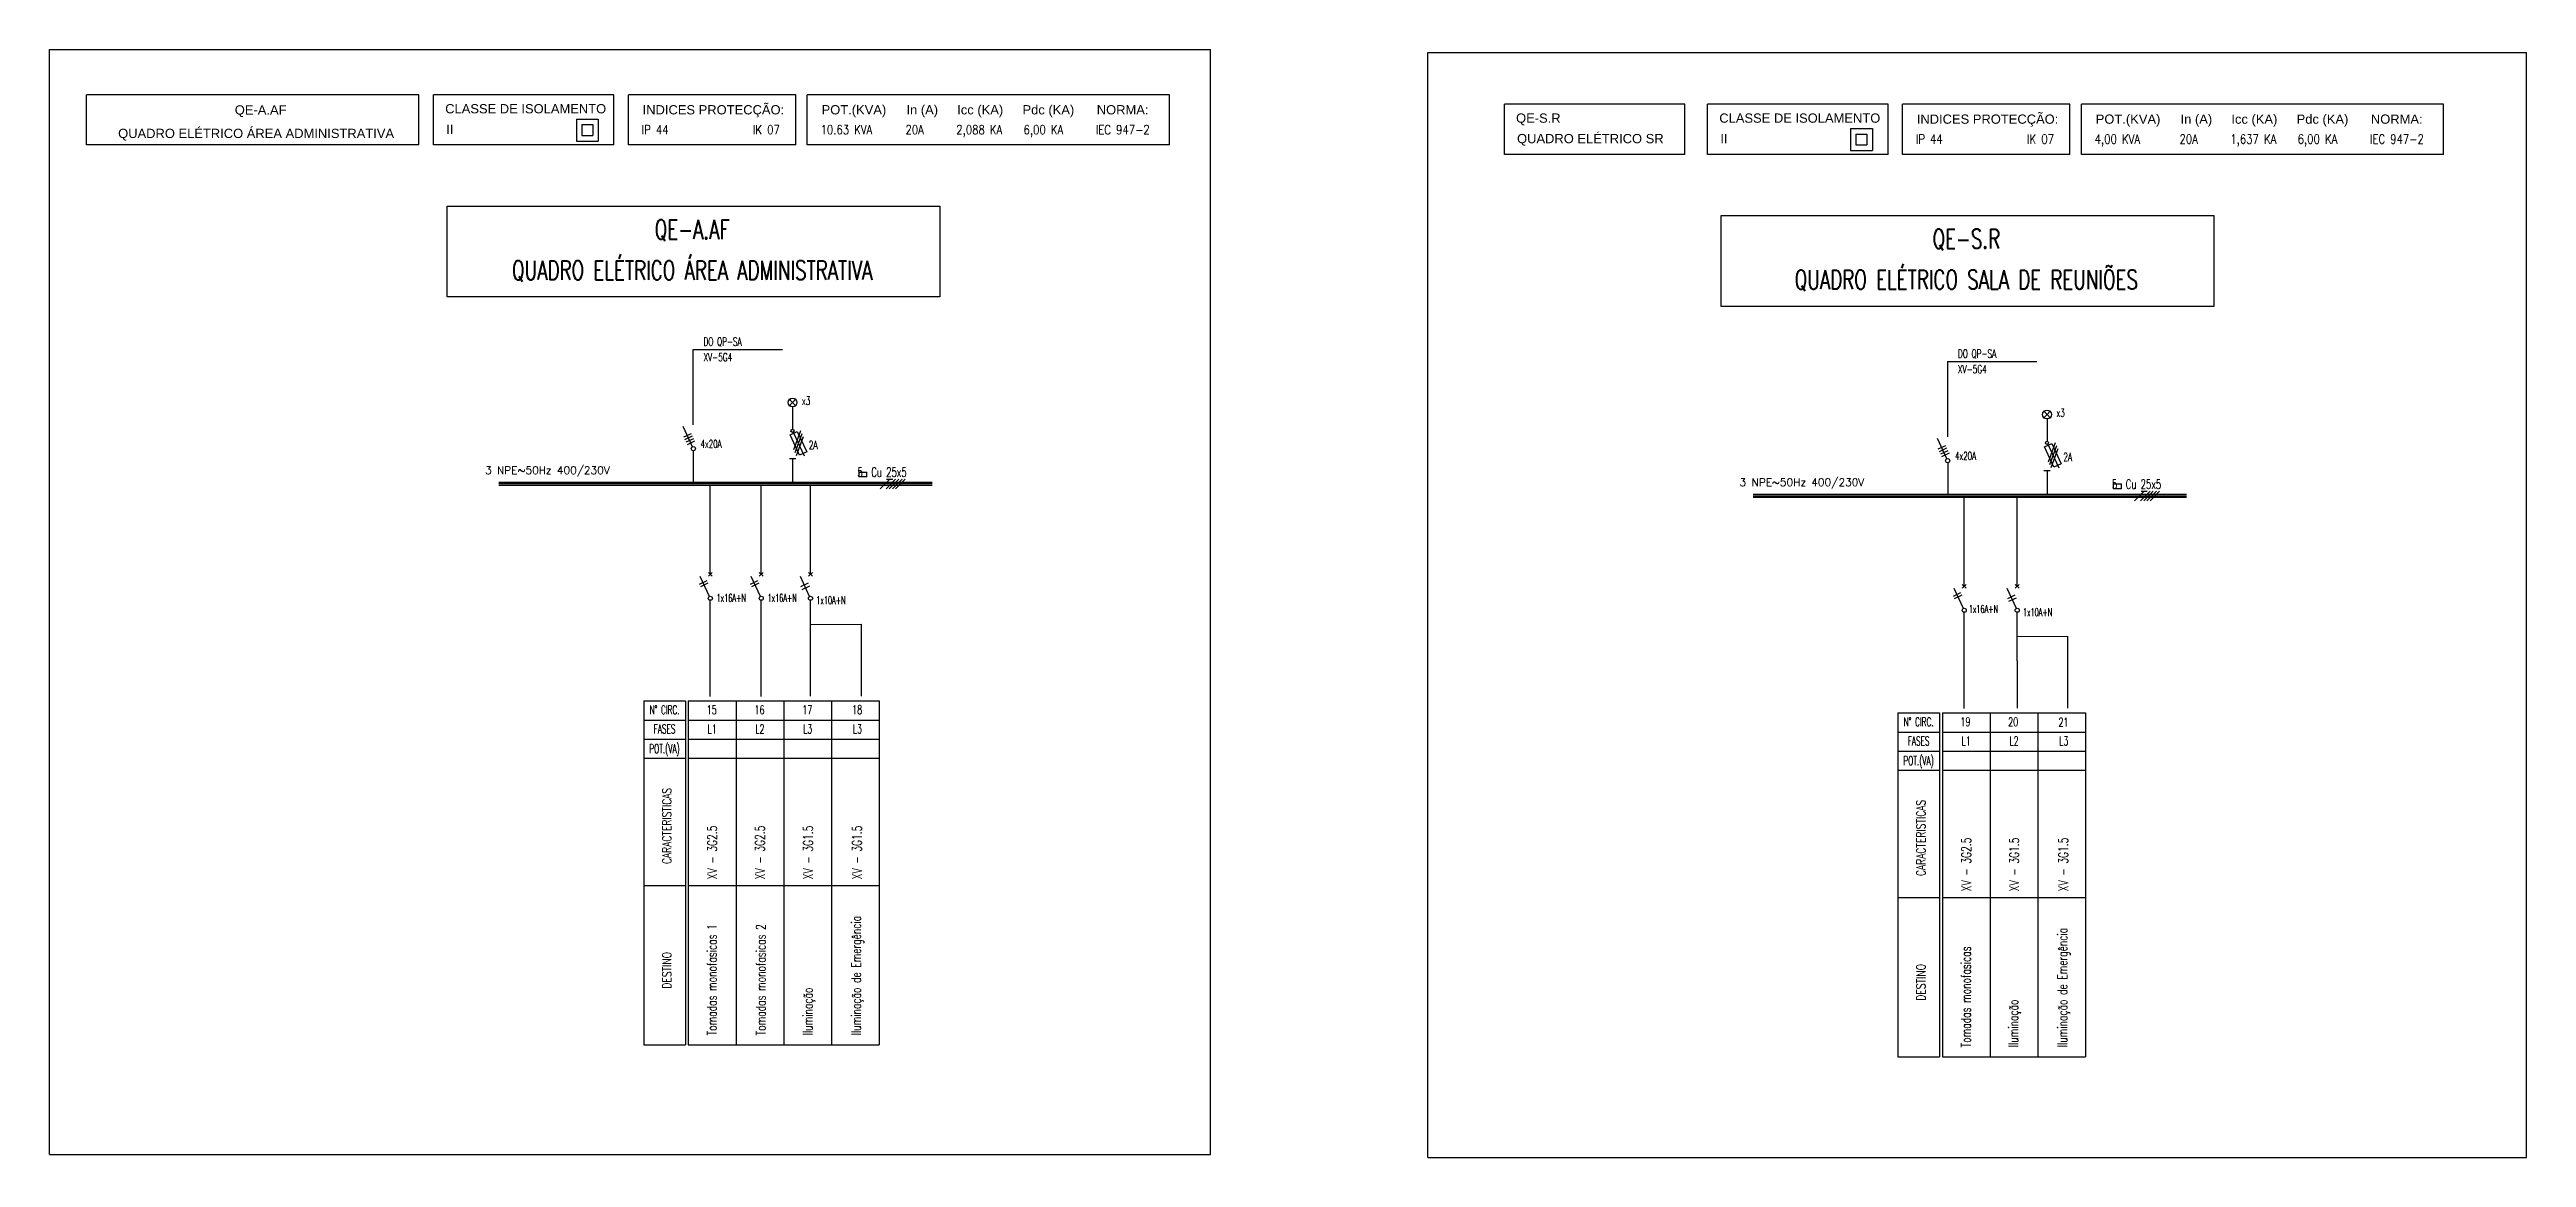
# Model space of a CAD drawing. Header units: millimetres. Extents: x -35961 to -35580, y 154458 to 154764.
# Drawn here: x -35762 to -35709, y 154542.6 to 154566.3 of the extents above; entities that cross this region are included whole.
import ezdxf
from ezdxf.enums import TextEntityAlignment as Align

# ---------------------------------------------------------------- set-up
doc = ezdxf.new("R2010")
doc.units = ezdxf.units.MM
doc.header["$MEASUREMENT"] = 0
doc.layers.add('ELÉCTRICO', color=255, linetype='Continuous')
doc.layers.add('SIMBOLOGIA', color=255, linetype='Continuous')
doc.styles.add('ARIAL', font='arial.ttf')
doc.styles.add('ROMANS', font='romans')
doc.styles.add('SIMPLEX', font='SIMPLEX')

msp = doc.modelspace()

# ---------------------------------------------------------------- texts
at = {"layer": 'SIMBOLOGIA', "style": 'ARIAL'}
for s, p in [('QE-A.AF', (-35758.048, 154564.926)), ('CLASSE DE ISOLAMENTO', (-35753.548, 154564.951)), ('INDICES PROTECÇÃO:', (-35749.326, 154564.929)), ('POT.(KVA)', (-35745.499, 154564.929)), ('In (A)', (-35743.684, 154564.929)), ('Icc (KA)', (-35742.598, 154564.929)), ('Pdc (KA)', (-35741.202, 154564.929)), ('NORMA:', (-35739.614, 154564.929)), ('QE-S.R', (-35730.647, 154564.751)), ('CLASSE DE ISOLAMENTO', (-35726.301, 154564.751)), ('INDICES PROTECÇÃO:', (-35722.078, 154564.729)), ('POT.(KVA)', (-35718.251, 154564.729)), ('In (A)', (-35716.437, 154564.729)), ('Icc (KA)', (-35715.35, 154564.729)), ('Pdc (KA)', (-35713.955, 154564.729)), ('NORMA:', (-35712.367, 154564.729)), ('QUADRO ELÉTRICO ÁREA ADMINISTRATIVA', (-35760.542, 154564.424)), ('II', (-35753.527, 154564.513)), ('QUADRO ELÉTRICO SR', (-35730.626, 154564.313)), ('II', (-35726.279, 154564.313))]:
    msp.add_text(s, height=0.198, dxfattribs=at).set_placement(p)
at = {"layer": 'SIMBOLOGIA', "color": 7, "style": 'ROMANS', "width": 0.8}
for s, p in [('IP 44', (-35749.348, 154564.503)), ('IK 07', (-35746.969, 154564.503)), ('10.63 KVA', (-35745.521, 154564.503)), ('20A', (-35743.706, 154564.503)), ('2,088 KA', (-35742.619, 154564.503)), ('6,00 KA', (-35741.18, 154564.503)), ('IEC 947-2', (-35739.636, 154564.503)), ('IP 44', (-35722.1, 154564.303)), ('IK 07', (-35719.721, 154564.303)), ('4,00 KVA', (-35718.273, 154564.303)), ('20A', (-35716.459, 154564.303)), ('1,637 KA', (-35715.372, 154564.303)), ('6,00 KA', (-35713.932, 154564.303)), ('IEC 947-2', (-35712.388, 154564.303))]:
    msp.add_text(s, height=0.198, dxfattribs=at).set_placement(p)
at = {"layer": 'SIMBOLOGIA', "style": 'SIMPLEX', "width": 0.7}
for s, height, p in [('QE-A.AF', 0.4085, (-35748.266, 154562.265)), ('QE-S.R', 0.4085, (-35721.019, 154562.065)), ('QUADRO ELÉTRICO ÁREA ADMINISTRATIVA', 0.40846, (-35748.266, 154561.393)), ('QUADRO ELÉTRICO SALA DE REUNIÕES', 0.40846, (-35721.019, 154561.193))]:
    msp.add_text(s, height=height, dxfattribs=at).set_placement(p, align=Align.CENTER)
at = {"layer": 'SIMBOLOGIA', "style": 'SIMPLEX', "width": 0.65}
for s, height, p in [('DO QP-SA', 0.177, (-35748.025, 154559.981)), ('XV-5G4', 0.177, (-35748.025, 154559.65)), ('XV-5G4', 0.177, (-35721.197, 154559.394)), ('DO QP-SA', 0.177, (-35721.197, 154559.724)), ('x3', 0.177, (-35745.922, 154558.717)), ('x3', 0.177, (-35719.094, 154558.46)), ('4x20A', 0.1702, (-35748.088, 154557.798)), ('2A', 0.177, (-35745.772, 154557.772)), ('4x20A', 0.1702, (-35721.26, 154557.541)), ('2A', 0.177, (-35718.944, 154557.515))]:
    msp.add_text(s, height=height, dxfattribs=at).set_placement(p)
at = {"layer": 'SIMBOLOGIA', "color": 7, "style": 'ROMANS'}
for p in [(-35752.694, 154557.239), (-35725.867, 154556.982)]:
    msp.add_text('3 NPE~50Hz 400/230V', height=0.165, dxfattribs=at).set_placement(p)
at = {"layer": 'SIMBOLOGIA', "style": 'SIMPLEX', "width": 0.65}
for p in [(-35743.679, 154557.178), (-35716.852, 154556.921)]:
    msp.add_text('5  Cu 25x5', height=0.2042, dxfattribs=at).set_placement(p, align=Align.RIGHT)
at = {"layer": 'SIMBOLOGIA', "style": 'SIMPLEX', "width": 0.6}
for s, p in [('1x16A+N', (-35747.744, 154554.675)), ('1x16A+N', (-35746.655, 154554.675)), ('1x10A+N', (-35745.612, 154554.626)), ('1x16A+N', (-35720.966, 154554.439)), ('1x10A+N', (-35719.806, 154554.37))]:
    msp.add_text(s, height=0.1702, dxfattribs=at).set_placement(p, align=Align.TOP_LEFT)
at = {"layer": 'SIMBOLOGIA', "style": 'SIMPLEX'}
for s, width, p in [('N%%D CIRC.', 0.6, (-35748.857, 154552.198)), ('15', 0.65, (-35747.848, 154552.198)), ('16', 0.65, (-35746.826, 154552.198)), ('17', 0.65, (-35745.805, 154552.198)), ('18', 0.65, (-35744.737, 154552.203)), ('FASES', 0.6, (-35748.857, 154551.79)), ('L1', 0.65, (-35747.838, 154551.79)), ('L2', 0.65, (-35746.817, 154551.79)), ('L3', 0.65, (-35745.796, 154551.79)), ('L3', 0.65, (-35744.733, 154551.79)), ('N%%D CIRC.', 0.6, (-35722.038, 154551.942)), ('FASES', 0.6, (-35722.038, 154551.533)), ('19', 0.65, (-35721.037, 154551.942)), ('L1', 0.65, (-35721.02, 154551.533)), ('20', 0.65, (-35720.016, 154551.942)), ('L2', 0.65, (-35719.999, 154551.533)), ('21', 0.65, (-35718.942, 154551.935)), ('L3', 0.65, (-35718.935, 154551.533)), ('POT.(VA)', 0.6, (-35748.857, 154551.354)), ('POT.(VA)', 0.6, (-35722.038, 154551.097))]:
    msp.add_text(s, height=0.1905, dxfattribs=dict(at, width=width)).set_placement(p, align=Align.MIDDLE)
at = {"layer": 'SIMBOLOGIA', "style": 'SIMPLEX', "width": 0.75}
for s, height, p in [('CARACTERISTICAS', 0.19049, (-35748.808, 154549.715)), ('CARACTERISTICAS', 0.19049, (-35721.99, 154549.459)), ('DESTINO', 0.1905, (-35748.808, 154546.629)), ('DESTINO', 0.1905, (-35721.99, 154546.372))]:
    msp.add_text(s, height=height, rotation=90, dxfattribs=at).set_placement(p, align=Align.MIDDLE)
at = {"layer": 'SIMBOLOGIA', "style": 'SIMPLEX', "width": 0.7}
for s, height, p in [('XV - 3G2.5', 0.2042, (-35747.736, 154548.576)), ('XV - 3G2.5', 0.2042, (-35746.715, 154548.576)), ('XV - 3G1.5', 0.2042, (-35745.686, 154548.576)), ('XV - 3G1.5', 0.2042, (-35744.64, 154548.576)), ('XV - 3G2.5', 0.2042, (-35720.917, 154548.32)), ('XV - 3G1.5', 0.2042, (-35719.893, 154548.32)), ('XV - 3G1.5', 0.2042, (-35718.843, 154548.32)), ('Tomadas monofasicas 1', 0.20423, (-35747.743, 154545.237)), ('Tomadas monofasicas 2', 0.20423, (-35746.697, 154545.237)), ('Iluminação de Emergência', 0.20423, (-35744.658, 154545.237)), ('Iluminação de Emergência', 0.20423, (-35718.861, 154544.981)), ('Tomadas monofasicas', 0.20423, (-35720.925, 154544.981)), ('Iluminação', 0.2042, (-35745.693, 154545.237)), ('Iluminação', 0.2042, (-35719.911, 154544.981))]:
    msp.add_text(s, height=height, rotation=90, dxfattribs=at).set_placement(p)

# ---------------------------------------------------------------- linework, layer by layer
at = {"layer": 'ELÉCTRICO', "linetype": 'Continuous', "ltscale": 0.03}
for p, q in [((-35762.009, 154566.316), (-35737.18, 154566.316)), ((-35732.537, 154566.251), (-35709.04, 154566.251)), ((-35747.878, 154555.639), (-35747.878, 154556.992)), ((-35721.063, 154555.383), (-35721.063, 154556.736)), ((-35745.736, 154552.492), (-35745.736, 154554.539)), ((-35719.93, 154553.248), (-35719.93, 154552.235)), ((-35762.009, 154542.693), (-35737.18, 154542.693)), ((-35732.537, 154542.627), (-35709.04, 154542.627))]:
    msp.add_line(p, q, dxfattribs=at)
at = {"layer": 'SIMBOLOGIA', "linetype": 'Continuous', "ltscale": 0.03}
for p, q in [((-35762.009, 154542.693), (-35762.009, 154566.316)), ((-35737.18, 154542.693), (-35737.18, 154566.316)), ((-35732.537, 154542.627), (-35732.537, 154566.251)), ((-35709.04, 154542.627), (-35709.04, 154566.251)), ((-35719.93, 154553.248), (-35719.93, 154554.283)), ((-35745.736, 154554.023), (-35744.652, 154554.031)), ((-35744.652, 154554.031), (-35744.652, 154552.492)), ((-35719.93, 154553.766), (-35718.855, 154553.774)), ((-35718.855, 154553.774), (-35718.855, 154552.235))]:
    msp.add_line(p, q, dxfattribs=at)
at = {"layer": 'SIMBOLOGIA', "color": 8}
for p, q in [((-35761.22, 154564.275), (-35761.22, 154565.346)), ((-35754.109, 154565.346), (-35761.22, 154565.346)), ((-35754.109, 154564.275), (-35754.109, 154565.346)), ((-35753.797, 154564.275), (-35753.797, 154565.346)), ((-35749.941, 154565.346), (-35753.797, 154565.346)), ((-35749.941, 154564.275), (-35749.941, 154565.346)), ((-35749.631, 154564.275), (-35749.631, 154565.346)), ((-35746.052, 154565.346), (-35749.631, 154565.346)), ((-35746.052, 154564.275), (-35746.052, 154565.346)), ((-35745.804, 154564.275), (-35745.804, 154565.346)), ((-35738.059, 154565.346), (-35745.804, 154565.346)), ((-35738.059, 154564.275), (-35738.059, 154565.346)), ((-35730.896, 154564.075), (-35730.896, 154565.146)), ((-35727.04, 154565.146), (-35730.896, 154565.146)), ((-35727.04, 154564.075), (-35727.04, 154565.146)), ((-35726.55, 154564.075), (-35726.55, 154565.146)), ((-35722.693, 154565.146), (-35726.55, 154565.146)), ((-35722.693, 154564.075), (-35722.693, 154565.146)), ((-35722.383, 154564.075), (-35722.383, 154565.146)), ((-35718.804, 154565.146), (-35722.383, 154565.146)), ((-35718.804, 154564.075), (-35718.804, 154565.146)), ((-35718.556, 154564.075), (-35718.556, 154565.146)), ((-35710.811, 154565.146), (-35718.556, 154565.146)), ((-35710.811, 154564.075), (-35710.811, 154565.146)), ((-35754.109, 154564.275), (-35761.22, 154564.275)), ((-35749.941, 154564.275), (-35753.797, 154564.275)), ((-35746.052, 154564.275), (-35749.631, 154564.275)), ((-35738.059, 154564.275), (-35745.804, 154564.275)), ((-35727.04, 154564.075), (-35730.896, 154564.075)), ((-35722.693, 154564.075), (-35726.55, 154564.075)), ((-35718.804, 154564.075), (-35722.383, 154564.075)), ((-35710.811, 154564.075), (-35718.556, 154564.075))]:
    msp.add_line(p, q, dxfattribs=at)
at = {"layer": 'SIMBOLOGIA'}
for p, q in [((-35750.742, 154564.827), (-35750.275, 154564.827)), ((-35750.742, 154564.827), (-35750.742, 154564.36)), ((-35750.275, 154564.827), (-35750.275, 154564.36)), ((-35750.742, 154564.36), (-35750.275, 154564.36)), ((-35750.625, 154564.71), (-35750.625, 154564.477)), ((-35750.625, 154564.71), (-35750.392, 154564.71)), ((-35750.625, 154564.477), (-35750.392, 154564.477)), ((-35750.392, 154564.71), (-35750.392, 154564.477)), ((-35723.494, 154564.627), (-35723.028, 154564.627)), ((-35723.494, 154564.627), (-35723.494, 154564.16)), ((-35723.378, 154564.51), (-35723.378, 154564.277)), ((-35723.378, 154564.51), (-35723.144, 154564.51)), ((-35723.378, 154564.277), (-35723.144, 154564.277)), ((-35723.144, 154564.51), (-35723.144, 154564.277)), ((-35723.028, 154564.627), (-35723.028, 154564.16)), ((-35723.494, 154564.16), (-35723.028, 154564.16)), ((-35748.246, 154559.901), (-35746.336, 154559.901)), ((-35748.244, 154558.29), (-35748.246, 154559.901)), ((-35721.419, 154559.645), (-35719.509, 154559.645)), ((-35721.417, 154558.034), (-35721.417, 154559.645)), ((-35746.12, 154558.769), (-35746.197, 154558.846)), ((-35746.12, 154558.769), (-35746.197, 154558.692)), ((-35746.12, 154558.769), (-35746.043, 154558.846)), ((-35746.12, 154558.769), (-35746.043, 154558.692)), ((-35746.12, 154558.674), (-35746.12, 154558.197)), ((-35719.292, 154558.512), (-35719.369, 154558.589)), ((-35719.292, 154558.512), (-35719.369, 154558.435)), ((-35719.292, 154558.512), (-35719.215, 154558.589)), ((-35719.292, 154558.512), (-35719.215, 154558.435)), ((-35748.262, 154557.824), (-35748.462, 154558.253)), ((-35748.291, 154558.102), (-35748.453, 154558.026)), ((-35748.266, 154558.048), (-35748.428, 154557.972)), ((-35748.24, 154557.995), (-35748.402, 154557.92)), ((-35748.214, 154557.941), (-35748.376, 154557.866)), ((-35746.172, 154558.075), (-35746.018, 154558.147)), ((-35745.971, 154557.643), (-35746.172, 154558.075)), ((-35746.105, 154558.132), (-35745.87, 154557.627)), ((-35745.95, 154558.161), (-35746.098, 154557.754)), ((-35745.921, 154558.098), (-35746.069, 154557.691)), ((-35745.892, 154558.037), (-35746.04, 154557.63)), ((-35746.018, 154558.147), (-35745.817, 154557.715)), ((-35721.435, 154557.567), (-35721.635, 154557.996)), ((-35719.292, 154558.417), (-35719.292, 154557.94)), ((-35719.122, 154557.904), (-35719.27, 154557.497)), ((-35748.243, 154557.739), (-35748.243, 154557.061)), ((-35746.188, 154557.571), (-35746.052, 154557.571)), ((-35746.12, 154557.571), (-35746.12, 154557.061)), ((-35745.817, 154557.715), (-35745.971, 154557.643)), ((-35721.464, 154557.845), (-35721.626, 154557.77)), ((-35721.439, 154557.791), (-35721.601, 154557.716)), ((-35721.412, 154557.739), (-35721.574, 154557.663)), ((-35721.387, 154557.685), (-35721.549, 154557.609)), ((-35721.416, 154557.482), (-35721.416, 154556.804)), ((-35719.345, 154557.818), (-35719.191, 154557.89)), ((-35719.144, 154557.386), (-35719.345, 154557.818)), ((-35719.278, 154557.875), (-35719.042, 154557.37)), ((-35719.093, 154557.842), (-35719.241, 154557.435)), ((-35719.064, 154557.78), (-35719.213, 154557.373)), ((-35719.191, 154557.89), (-35718.989, 154557.458)), ((-35718.989, 154557.458), (-35719.144, 154557.386)), ((-35743.137, 154557.061), (-35752.403, 154557.061)), ((-35743.137, 154557.027), (-35752.403, 154557.027)), ((-35743.137, 154556.992), (-35752.403, 154556.992)), ((-35746.789, 154555.1), (-35746.789, 154556.992)), ((-35745.736, 154555.1), (-35745.736, 154556.992)), ((-35744.705, 154557.283), (-35744.528, 154557.283)), ((-35744.705, 154557.283), (-35744.705, 154557.178)), ((-35744.528, 154557.178), (-35744.705, 154557.178)), ((-35744.528, 154557.178), (-35744.528, 154557.283)), ((-35744.246, 154556.924), (-35744.042, 154557.129)), ((-35744.12, 154556.924), (-35743.915, 154557.129)), ((-35744.108, 154557.129), (-35743.976, 154557.129)), ((-35744.052, 154556.924), (-35743.847, 154557.129)), ((-35743.983, 154556.924), (-35743.779, 154557.129)), ((-35743.915, 154556.924), (-35743.711, 154557.129)), ((-35719.36, 154557.315), (-35719.224, 154557.315)), ((-35719.292, 154557.315), (-35719.292, 154556.804)), ((-35717.878, 154557.027), (-35717.701, 154557.027)), ((-35717.878, 154557.027), (-35717.878, 154556.921)), ((-35717.701, 154556.921), (-35717.878, 154556.921)), ((-35717.701, 154556.921), (-35717.701, 154557.027)), ((-35717.419, 154556.668), (-35717.215, 154556.872)), ((-35717.292, 154556.668), (-35717.088, 154556.872)), ((-35717.28, 154556.872), (-35717.149, 154556.872)), ((-35717.224, 154556.668), (-35717.02, 154556.872)), ((-35717.156, 154556.668), (-35716.952, 154556.872)), ((-35717.088, 154556.668), (-35716.884, 154556.872)), ((-35716.31, 154556.804), (-35725.576, 154556.804)), ((-35716.31, 154556.77), (-35725.576, 154556.77)), ((-35716.31, 154556.736), (-35725.576, 154556.736)), ((-35719.93, 154554.843), (-35719.93, 154556.736)), ((-35747.878, 154555.1), (-35747.878, 154555.639)), ((-35721.063, 154554.843), (-35721.063, 154555.383)), ((-35747.955, 154554.954), (-35748.115, 154554.88)), ((-35747.896, 154554.624), (-35748.094, 154555.047)), ((-35747.93, 154554.903), (-35748.089, 154554.829)), ((-35747.836, 154555.053), (-35747.919, 154555.136)), ((-35747.919, 154555.053), (-35747.836, 154555.136)), ((-35746.866, 154554.954), (-35747.026, 154554.88)), ((-35746.808, 154554.624), (-35747.005, 154555.047)), ((-35746.841, 154554.903), (-35747.001, 154554.829)), ((-35746.748, 154555.053), (-35746.831, 154555.136)), ((-35746.831, 154555.053), (-35746.748, 154555.136)), ((-35745.754, 154554.624), (-35745.952, 154555.047)), ((-35745.788, 154554.903), (-35745.948, 154554.829)), ((-35745.759, 154554.842), (-35745.919, 154554.767)), ((-35745.694, 154555.053), (-35745.777, 154555.136)), ((-35745.777, 154555.053), (-35745.694, 154555.136)), ((-35721.081, 154554.367), (-35721.279, 154554.79)), ((-35721.021, 154554.797), (-35721.104, 154554.88)), ((-35721.104, 154554.797), (-35721.021, 154554.88)), ((-35719.948, 154554.367), (-35720.146, 154554.79)), ((-35719.888, 154554.797), (-35719.971, 154554.88)), ((-35719.971, 154554.797), (-35719.888, 154554.88)), ((-35747.878, 154552.483), (-35747.878, 154554.539)), ((-35746.789, 154552.483), (-35746.789, 154554.539)), ((-35721.14, 154554.698), (-35721.3, 154554.623)), ((-35721.115, 154554.647), (-35721.275, 154554.572)), ((-35721.063, 154552.226), (-35721.063, 154554.283)), ((-35719.981, 154554.647), (-35720.141, 154554.572)), ((-35719.953, 154554.585), (-35720.113, 154554.511))]:
    msp.add_line(p, q, dxfattribs=at)
at = {"layer": 'SIMBOLOGIA', "linetype": 'Continuous'}
for p, q in [((-35749.301, 154552.389), (-35749.301, 154545.036)), ((-35749.301, 154552.389), (-35748.412, 154552.389)), ((-35748.412, 154552.389), (-35748.412, 154545.036)), ((-35748.349, 154552.389), (-35745.285, 154552.389)), ((-35748.349, 154552.389), (-35748.349, 154545.036)), ((-35747.327, 154552.389), (-35747.327, 154545.036)), ((-35746.306, 154552.389), (-35746.306, 154545.036)), ((-35745.285, 154552.389), (-35745.285, 154545.036)), ((-35745.285, 154552.389), (-35744.264, 154552.389)), ((-35744.264, 154552.389), (-35744.264, 154545.036)), ((-35722.483, 154552.132), (-35722.483, 154544.78)), ((-35722.483, 154552.132), (-35721.594, 154552.132)), ((-35721.594, 154552.132), (-35721.594, 154544.78)), ((-35721.53, 154552.132), (-35719.488, 154552.132)), ((-35721.53, 154552.132), (-35721.53, 154544.78)), ((-35720.509, 154552.132), (-35720.509, 154544.78)), ((-35719.488, 154552.132), (-35719.488, 154544.78)), ((-35719.488, 154552.132), (-35718.467, 154552.132)), ((-35718.467, 154552.132), (-35718.467, 154544.78)), ((-35749.301, 154551.98), (-35748.412, 154551.98)), ((-35749.301, 154551.572), (-35748.412, 154551.572)), ((-35748.349, 154551.98), (-35745.285, 154551.98)), ((-35748.349, 154551.572), (-35745.285, 154551.572)), ((-35745.285, 154551.98), (-35744.264, 154551.98)), ((-35745.285, 154551.572), (-35744.264, 154551.572)), ((-35722.483, 154551.724), (-35721.594, 154551.724)), ((-35721.53, 154551.724), (-35719.488, 154551.724)), ((-35719.488, 154551.724), (-35718.467, 154551.724)), ((-35749.301, 154551.163), (-35748.412, 154551.163)), ((-35748.349, 154551.163), (-35745.285, 154551.163)), ((-35745.285, 154551.163), (-35744.264, 154551.163)), ((-35722.483, 154551.315), (-35721.594, 154551.315)), ((-35721.53, 154551.315), (-35719.488, 154551.315)), ((-35719.488, 154551.315), (-35718.467, 154551.315)), ((-35722.483, 154550.907), (-35721.594, 154550.907)), ((-35721.53, 154550.907), (-35719.488, 154550.907)), ((-35719.488, 154550.907), (-35718.467, 154550.907)), ((-35749.301, 154548.44), (-35748.412, 154548.44)), ((-35748.349, 154548.44), (-35745.285, 154548.44)), ((-35745.285, 154548.44), (-35744.264, 154548.44)), ((-35722.483, 154548.184), (-35721.594, 154548.184)), ((-35721.53, 154548.184), (-35719.488, 154548.184)), ((-35719.488, 154548.184), (-35718.467, 154548.184)), ((-35749.301, 154545.036), (-35748.412, 154545.036)), ((-35748.349, 154545.036), (-35745.285, 154545.036)), ((-35745.285, 154545.036), (-35744.264, 154545.036)), ((-35722.483, 154544.78), (-35721.594, 154544.78)), ((-35721.53, 154544.78), (-35719.488, 154544.78)), ((-35719.488, 154544.78), (-35718.467, 154544.78))]:
    msp.add_line(p, q, dxfattribs=at)
at = {"layer": 'SIMBOLOGIA'}
for points in [[(-35753.509, 154562.97), (-35742.97, 154562.97), (-35742.97, 154561.025), (-35753.509, 154561.025)], [(-35726.261, 154562.77), (-35715.722, 154562.77), (-35715.722, 154560.825), (-35726.261, 154560.825)]]:
    msp.add_lwpolyline(points, close=True, dxfattribs=at)
for centre, radius in [((-35746.12, 154558.769), 0.0953), ((-35719.292, 154558.512), 0.0953), ((-35746.12, 154558.163), 0.034), ((-35719.292, 154557.906), 0.034), ((-35748.243, 154557.783), 0.0447), ((-35721.416, 154557.527), 0.0447), ((-35747.878, 154554.584), 0.0441), ((-35746.789, 154554.584), 0.0441), ((-35745.736, 154554.584), 0.0441), ((-35721.063, 154554.327), 0.0441), ((-35719.93, 154554.327), 0.0441)]:
    msp.add_circle(centre, radius, dxfattribs=at)

msp.set_redraw_order([(e.dxf.handle, doc.entitydb.next_handle()) for e in msp.query("TEXT MTEXT ATTDEF DIMENSION ARC_DIMENSION")])  # texts and dimensions are drawn at this point

doc.saveas('drawing.dxf')
